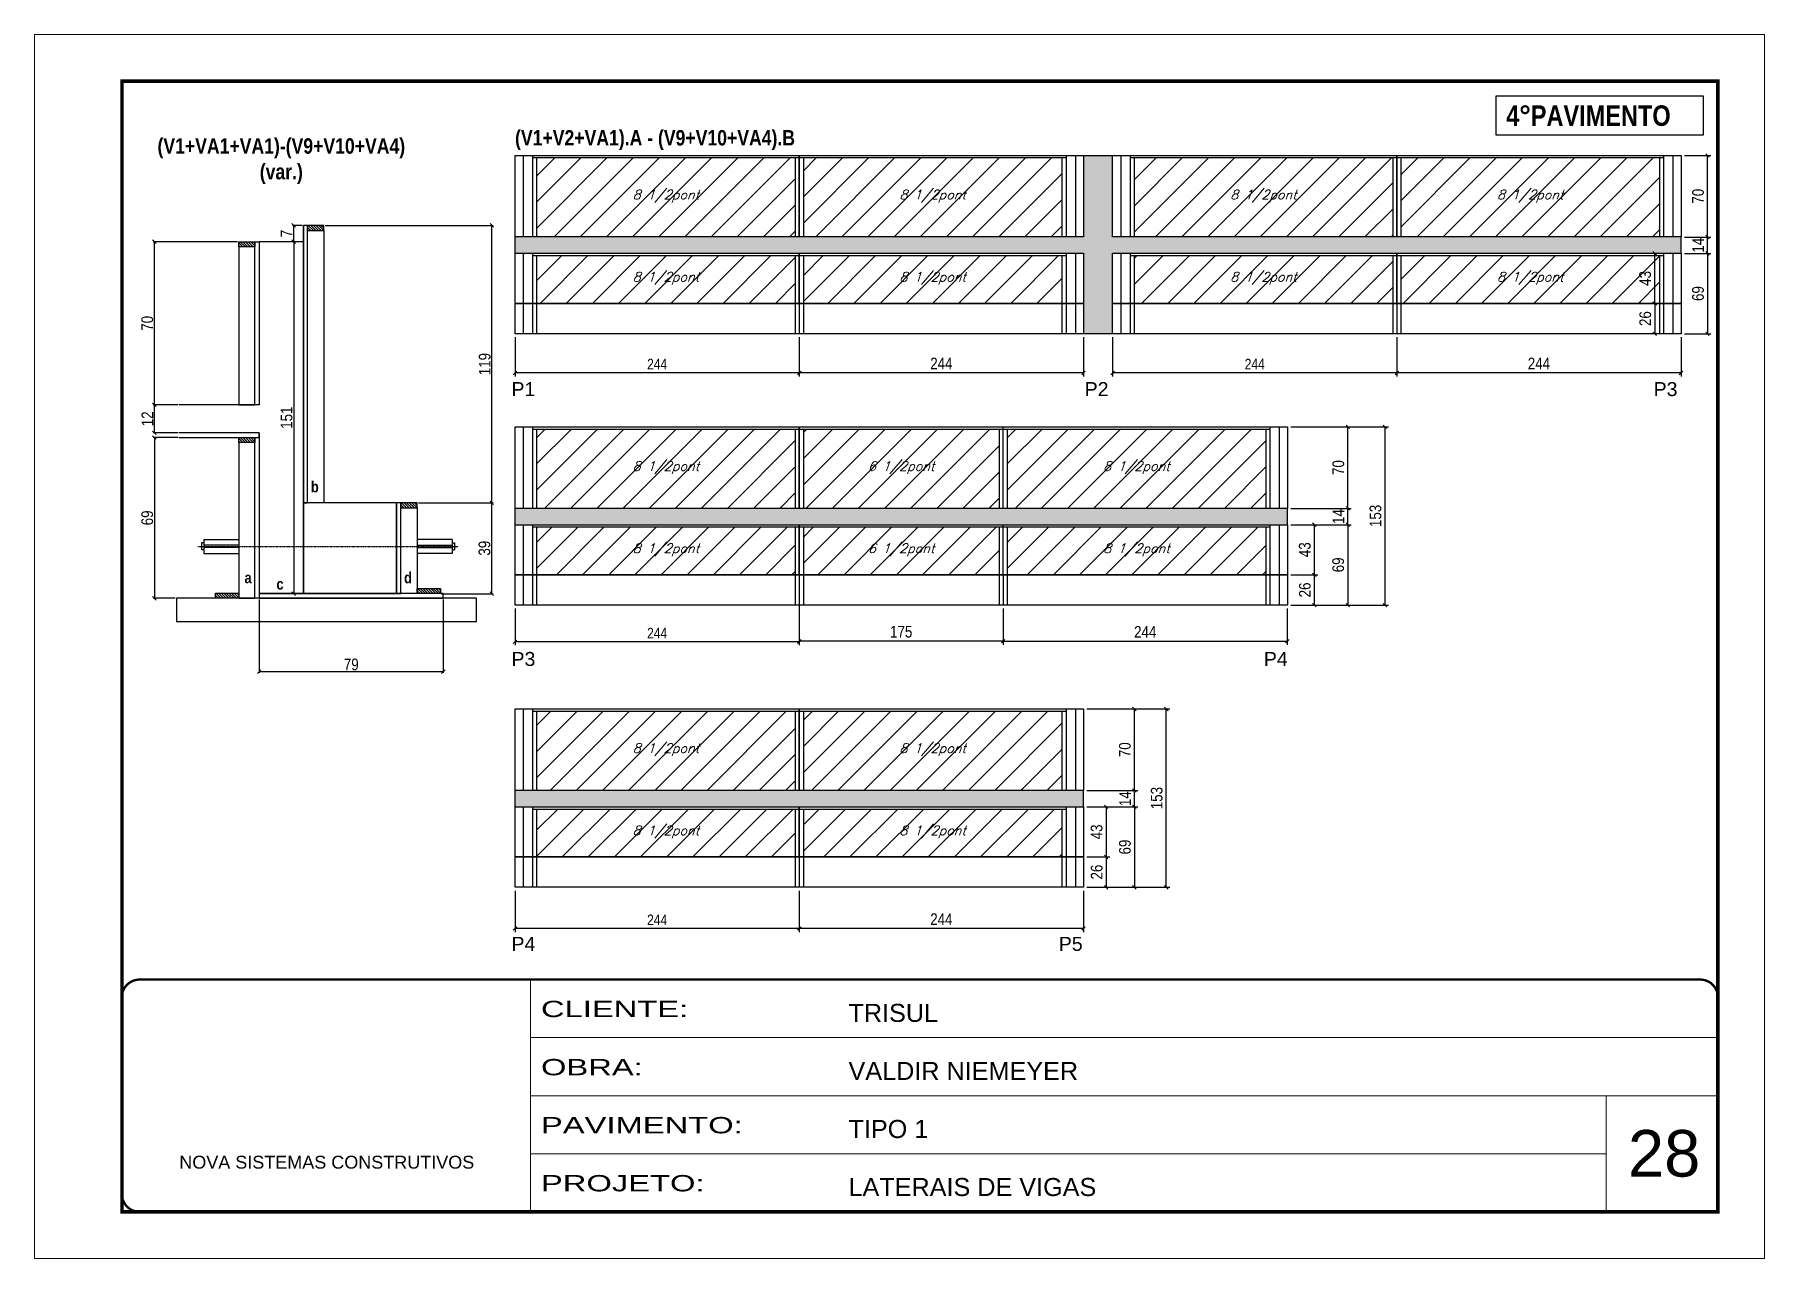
# Model space of a CAD drawing. Extents: x 3330 to 22105, y 1197 to 30204.
# Drawn here: x 17615 to 19100, y 21872 to 22922 of the extents above; entities that cross this region are included whole.
import ezdxf

# ---------------------------------------------------------------- set-up
doc = ezdxf.new("R2010")
doc.units = 0
for name, pattern in [('CONTINUO', [0]), ('DASHED', [0.75, 0.5, -0.25]), ('HIDDEN', [0.375, 0.25, -0.125])]:
    doc.linetypes.add(name, pattern=pattern)
for name, color, linetype in [('5', 5, 'Continuous'), ('barrote', 251, 'Continuous'), ('COTA', 241, 'Continuous'), ('detalhes', 4, 'Continuous'), ('NOMENCLATURA', 7, 'Continuous'), ('Painéis', 200, 'Continuous'), ('SARR_2.2x10', 60, 'Continuous'), ('SARR_2.2x7', 40, 'Continuous'), ('SARR_3.5x7', 81, 'Continuous'), ('TENSOR', 3, 'Continuous'), ('texto', 7, 'Continuous')]:
    doc.layers.add(name, color=color, linetype=linetype)
for name, color, linetype, lineweight in [('CARIMBO', 255, 'Continuous', 9), ('CONCRETO', 251, 'Continuous', 25), ('Folhas', 255, 'Continuous', 9), ('Hachura', 251, 'Continuous', 9), ('SARRAFO DE PRESSAO', 251, 'DASHED', 9)]:
    doc.layers.add(name, color=color, linetype=linetype, lineweight=lineweight)
doc.styles.add('ARIAL', font='arial.ttf')
doc.styles.add('COTA TECNICA', font='techl___.ttf', dxfattribs={"height": 10})
doc.styles.add('COTA TECNICA 2X', font='techl___.ttf', dxfattribs={"height": 10})
doc.styles.add('COTA TECNICA-50', font='techl___.ttf', dxfattribs={"height": 9})
doc.styles.add('Romans', font='romans.shx')
doc.styles.get("Standard").update_dxf_attribs({"font": 'arial.ttf'})
doc.styles.add('TECNICA', font='techb___.ttf', dxfattribs={"height": 10})
doc.styles.add('Tecnologia', font='')
doc.styles.get('Tecnologia').set_extended_font_data('Forgotten Futurist')
doc.dimstyles.new('COTA PAINEL-50', dxfattribs={"dimtxt": 9, "dimasz": 3, "dimexe": 3, "dimexo": 3, "dimgap": 3, "dimtad": 1, "dimdec": 1, "dimzin": 12, "dimdsep": 46, "dimtxsty": 'COTA TECNICA-50', "dimblk1": 'OBLIQUE', "dimblk2": 'OBLIQUE', "dimsah": 1, "dimcen": 0.9, "dimclrd": 4, "dimclre": 4, "dimclrt": 240, "dimadec": 1, "dimazin": 3, "dimtfac": 1, "dimtdec": 1, "dimtmove": 0, "dimatfit": 3, "dimfxl": 1, "dimtolj": 1, "dimtzin": 12, "dimarcsym": 0})
doc.dimstyles.new('PAINEL', dxfattribs={"dimtxt": 10, "dimasz": 3, "dimexe": 3, "dimexo": 3, "dimgap": 3, "dimtad": 1, "dimdec": 1, "dimzin": 12, "dimdsep": 46, "dimtxsty": 'COTA TECNICA', "dimblk1": 'OBLIQUE', "dimblk2": 'OBLIQUE', "dimsah": 1, "dimcen": 0.9, "dimclrd": 4, "dimclre": 4, "dimclrt": 240, "dimadec": 1, "dimazin": 3, "dimtfac": 1, "dimtdec": 1, "dimtmove": 0, "dimatfit": 3, "dimfxl": 1, "dimtolj": 1, "dimtzin": 12, "dimarcsym": 0})
doc.dimstyles.new('SECAO', dxfattribs={"dimscale": 0.333333, "dimtxt": 5, "dimasz": 9, "dimexe": 3, "dimexo": 3, "dimgap": 3, "dimtad": 1, "dimdec": 1, "dimlfac": 0.5, "dimzin": 12, "dimdsep": 46, "dimtxsty": 'COTA TECNICA 2X', "dimblk1": 'OBLIQUE', "dimblk2": 'OBLIQUE', "dimsah": 1, "dimcen": 0.9, "dimclrd": 4, "dimclre": 4, "dimclrt": 240, "dimadec": 1, "dimazin": 3, "dimtfac": 1, "dimtdec": 1, "dimtmove": 0, "dimatfit": 3, "dimfxl": 1, "dimtolj": 1, "dimtzin": 12, "dimarcsym": 0})
pattern_1 = [(45, (-116174.941, -6575.657), (-11.2253202, 11.2253202), [])]
pattern_2 = [(50, (-113004.9415, -7732.659), (5.46554007, -0.47817257), [0.5715, -6.2865]), (355, (-113004.9415, -7732.659), (-1.05730264, 5.73170536), [0.4572, -5.02921753]), (100.4514447, (-113004.486, -7732.699), (4.40823741, 5.25353256), [0.48570026, -5.34270734]), (46.1842, (-113004.9415, -7731.135), (8.13237123, -1.26126984), [0.85725, -9.42975]), (96.6355576, (-113004.264, -7731.24), (7.122124, 7.42278374), [0.7285507, -8.01406824]), (351.184151, (-113004.9415, -7731.135), (7.122124, 7.42278374), [0.685799, -7.54379196]), (21, (-113004.1795, -7731.516), (4.54843174, -3.06795595), [0.5715, -6.2865]), (326, (-113004.1795, -7731.516), (1.85406085, 5.52563898), [0.4572, -5.0292]), (71.451445, (-113003.8004, -7731.7717), (6.40249258, 2.45768307), [0.48570026, -5.34269813]), (37.5, (-113004.9415, -7732.659), (0.092658098, 2.536651166), [0, -4.96824, 0, -5.1054, 0, -5.04825]), (7.5, (-113004.9415, -7732.659), (2.004589875, 3.005417245), [0, -2.91084, 0, -4.85394, 0, -1.92405]), (327.5, (-113006.6407, -7732.659), (4.067717855, -0.17186232), [0, -1.905, 0, -5.9436, 0, -7.8867]), (317.5, (-113007.4027, -7732.659), (4.44387544, 0.76279473), [0, -2.4765, 0, -3.94716, 0, -5.6007])]

msp = doc.modelspace()

# ---------------------------------------------------------------- texts
at = {"layer": '5', "linetype": 'Continuous'}
for s, p in [('P1', (18023.94, 22611.51)), ('P2', (18516.01, 22611.51)), ('P3', (19004.44, 22611.51)), ('P3', (18023.94, 22379.97)), ('P4', (18669.8, 22379.97)), ('P4', (18023.94, 22135.54)), ('P5', (18493.78, 22135.54))]:
    msp.add_text(s, height=12, rotation=359.99996, dxfattribs=at).set_placement(p)
at = {"layer": 'CARIMBO', "style": 'ARIAL'}
msp.add_text('28', height=40, dxfattribs=at).set_placement((18982.42, 21941.82))
at = {"layer": 'detalhes', "style": 'TECNICA'}
for s, p in [('b', (17851.75, 22528.92)), ('a', (17794.79, 22450.92)), ('d', (17931.75, 22450.92)), ('c', (17822.19, 22445.5))]:
    msp.add_text(s, height=9.6, dxfattribs=at).set_placement(p)
at = {"layer": 'NOMENCLATURA', "style": 'TECNICA'}
for s, height, p in [('4°PAVIMENTO ', 17.6379, (18877.91, 22843.36)), ('(V1+V2+VA1).A - (V9+V10+VA4).B', 13.2, (18027.04, 22826.55))]:
    msp.add_text(s, height=height, dxfattribs=at).set_placement(p)
at = {"layer": 'NOMENCLATURA', "insert": (17826.36, 22832.7), "char_height": 13.2, "attachment_point": 2, "style": 'TECNICA'}
msp.add_mtext_dynamic_manual_height_columns('(V1+VA1+VA1)-(V9+V10+VA4)\\P(var.)', width=300.2766, gutter_width=1, heights=[50.63], dxfattribs=at)
at = {"layer": 'texto', "color": 2, "char_height": 8, "attachment_point": 5, "style": 'Romans'}
for s, insert in [('{\\Q19;\\C256;8 1/2pont}', (18156.54, 22783.03)), ('{\\Q19;\\C256;8 1/2pont}', (18385.54, 22783.03)), ('{\\Q19;\\C256;8 1/2pont}', (18669.54, 22783.03)), ('{\\Q19;\\C256;8 1/2pont}', (18898.54, 22783.03)), ('{\\Q19;\\C256;8 1/2pont}', (18156.54, 22712.53)), ('{\\Q19;\\C256;8 1/2pont}', (18385.54, 22712.53)), ('{\\Q19;\\C256;8 1/2pont}', (18669.54, 22712.53)), ('{\\Q19;\\C256;8 1/2pont}', (18898.54, 22712.53)), ('{\\Q19;\\C256;8 1/2pont}', (18156.54, 22550.15)), ('{\\Q19;\\C256;6 1/2pont}', (18358.54, 22550.15)), ('{\\Q19;\\C256;8 1/2pont}', (18560.54, 22550.15)), ('{\\Q19;\\C256;8 1/2pont}', (18156.54, 22479.65)), ('{\\Q19;\\C256;6 1/2pont}', (18358.54, 22479.65)), ('{\\Q19;\\C256;8 1/2pont}', (18560.54, 22479.65)), ('{\\Q19;\\C256;8 1/2pont}', (18156.54, 22308.08)), ('{\\Q19;\\C256;8 1/2pont}', (18385.54, 22308.08)), ('{\\Q19;\\C256;8 1/2pont}', (18156.54, 22237.58)), ('{\\Q19;\\C256;8 1/2pont}', (18385.54, 22237.58))]:
    msp.add_mtext(s, dxfattribs=dict(at, insert=insert))

# ---------------------------------------------------------------- blocks, each defined once
blk = doc.blocks.new('9999999999')
at = {"color": 30, "linetype": 'CONTINUO'}
for p, q in [((98564.6, 34230.2), (98564.6, 34429.4)), ((98564.6, 34379.6), (99584, 34379.6)), ((98564.6, 34329.8), (99488, 34329.8)), ((99584, 34329.8), (99488, 34329.8)), ((99488, 34329.8), (99488, 34230.2)), ((98564.6, 34280), (99488, 34280))]:
    blk.add_line(p, q, dxfattribs=at)
at = {"color": 30, "linetype": 'CONTINUO', "const_width": 2}
blk.add_lwpolyline([(99584, 34230.2), (99584, 34414.4, 0.414214), (99569, 34429.4), (98229, 34429.4, 0.414214), (98214, 34414.4), (98214, 34245.2, 0.414214), (98229, 34230.2), (99584, 34230.2)], format="xyb", dxfattribs=at)
at = {"layer": 'Folhas'}
blk.add_lwpolyline([(98139, 34190.2), (99624, 34190.2), (99624, 35240.2), (98139, 35240.2)], close=True, dxfattribs=at)
at = {"layer": 'Folhas', "color": 30, "const_width": 3}
blk.add_lwpolyline([(98214, 34230.2), (99584, 34230.2), (99584, 35200.2), (98214, 35200.2)], close=True, dxfattribs=at)
at = {"color": 7, "linetype": 'Continuous', "ltscale": 5, "style": 'ARIAL'}
for s, height, p in [('TRISUL', 15.48, (98837.7, 34393.1)), ('VALDIR NIEMEYER', 15.483, (98837.7, 34343.3)), ('TIPO 1', 15.48, (98837.7, 34293.5)), ('NOVA SISTEMAS CONSTRUTIVOS', 11.059, (98263.2, 34267.2)), ('LATERAIS DE VIGAS', 15.483, (98837.7, 34243.7))]:
    blk.add_text(s, height=height, dxfattribs=at).set_placement(p)
at = {"layer": 'Folhas', "color": 7, "style": 'Tecnologia', "width": 1.5}
for s, p in [('CLIENTE:', (98573.7, 34397.2)), ('OBRA:', (98573.7, 34347.3)), ('PAVIMENTO:', (98573.7, 34297.5)), ('PROJETO:', (98573.7, 34247.7))]:
    blk.add_text(s, height=14, dxfattribs=at).set_placement(p)
blk = doc.blocks.new('_Oblique')
at = {"color": 0, "linetype": 'ByBlock', "lineweight": -2}
blk.add_line((-0.5, -0.5), (0.5, 0.5), dxfattribs=at)
blk = doc.blocks.new('*D2567')
at = {"layer": 'COTA', "color": 4, "lineweight": -2, "transparency": 16777216}
for p, q in [((17944, 22520), (18008.1, 22520)), ((18007.1, 22442), (18007.1, 22520)), ((17964, 22442), (18008.1, 22442))]:
    blk.add_line(p, q, dxfattribs=at)
at = {"layer": 'Defpoints', "color": 0, "transparency": 16777216}
for p in [(17943, 22520), (18007.1, 22520), (17963, 22442)]:
    blk.add_point(p, dxfattribs=at)
at = {"layer": 'COTA', "color": 4, "lineweight": -2, "transparency": 16777216, "xscale": 3, "yscale": 3, "zscale": 3}
for p, rotation in [((18007.1, 22520), 90), ((18007.1, 22442), 270)]:
    blk.add_blockref('_Oblique', p, dxfattribs=dict(at, rotation=rotation))
at = {"layer": 'COTA', "color": 240, "transparency": 16777216, "insert": (18000.8, 22481), "char_height": 10, "attachment_point": 5, "rotation": 90, "style": 'COTA TECNICA 2X'}
blk.add_mtext('\\A1;39', dxfattribs=at)
blk = doc.blocks.new('*D2568')
at = {"layer": 'COTA', "color": 4, "lineweight": -2, "transparency": 16777216}
for p, q in [((17864, 22758), (18008.1, 22758)), ((18007.1, 22520), (18007.1, 22758)), ((17944, 22520), (18008.1, 22520))]:
    blk.add_line(p, q, dxfattribs=at)
at = {"layer": 'Defpoints', "color": 0, "transparency": 16777216}
for p in [(17863, 22758), (18007.1, 22758), (17943, 22520)]:
    blk.add_point(p, dxfattribs=at)
at = {"layer": 'COTA', "color": 4, "lineweight": -2, "transparency": 16777216, "xscale": 3, "yscale": 3, "zscale": 3}
for p, rotation in [((18007.1, 22758), 90), ((18007.1, 22520), 270)]:
    blk.add_blockref('_Oblique', p, dxfattribs=dict(at, rotation=rotation))
at = {"layer": 'COTA', "color": 240, "transparency": 16777216, "insert": (18001, 22639), "char_height": 10, "attachment_point": 5, "rotation": 90, "style": 'COTA TECNICA 2X'}
blk.add_mtext('\\A1;119', dxfattribs=at)
blk = doc.blocks.new('*D2569')
at = {"layer": 'COTA', "color": 4, "lineweight": -2, "transparency": 16777216}
for p, q in [((17737.7, 22576), (17716.4, 22576)), ((17717.4, 22576), (17717.4, 22438)), ((17735.3, 22438), (17716.4, 22438))]:
    blk.add_line(p, q, dxfattribs=at)
at = {"layer": 'Defpoints', "color": 0, "transparency": 16777216}
for p in [(17738.7, 22576), (17717.4, 22438), (17736.3, 22438, 0)]:
    blk.add_point(p, dxfattribs=at)
at = {"layer": 'COTA', "color": 4, "lineweight": -2, "transparency": 16777216, "xscale": 3, "yscale": 3, "zscale": 3}
for p, rotation in [((17717.4, 22576), 90), ((17717.4, 22438), 270)]:
    blk.add_blockref('_Oblique', p, dxfattribs=dict(at, rotation=rotation))
at = {"layer": 'COTA', "color": 240, "transparency": 16777216, "insert": (17711.3, 22507), "char_height": 10, "attachment_point": 5, "rotation": 90, "style": 'COTA TECNICA 2X'}
blk.add_mtext('\\A1;69', dxfattribs=at)
blk = doc.blocks.new('*D2603')
at = {"layer": 'COTA', "color": 4, "lineweight": -2, "transparency": 16777216}
for p, q in [((17737.7, 22604), (17716.4, 22604)), ((17717.4, 22580), (17717.4, 22604)), ((17737.7, 22580), (17716.4, 22580))]:
    blk.add_line(p, q, dxfattribs=at)
at = {"layer": 'Defpoints', "color": 0, "transparency": 16777216}
for p in [(17717.4, 22604), (17738.7, 22604), (17738.7, 22580)]:
    blk.add_point(p, dxfattribs=at)
at = {"layer": 'COTA', "color": 4, "lineweight": -2, "transparency": 16777216, "xscale": 3, "yscale": 3, "zscale": 3}
for p, rotation in [((17717.4, 22604), 90), ((17717.4, 22580), 270)]:
    blk.add_blockref('_Oblique', p, dxfattribs=dict(at, rotation=rotation))
at = {"layer": 'COTA', "color": 240, "transparency": 16777216, "insert": (17711.4, 22592), "char_height": 10, "attachment_point": 5, "rotation": 90, "style": 'COTA TECNICA 2X'}
blk.add_mtext('\\A1;12', dxfattribs=at)
blk = doc.blocks.new('*D2604')
at = {"layer": 'COTA', "color": 4, "lineweight": -2, "transparency": 16777216}
for p, q in [((17788.8, 22744), (17716.4, 22744)), ((17717.4, 22604), (17717.4, 22744)), ((17737.7, 22604), (17716.4, 22604))]:
    blk.add_line(p, q, dxfattribs=at)
at = {"layer": 'Defpoints', "color": 0, "transparency": 16777216}
for p in [(17717.4, 22744), (17789.8, 22744), (17738.7, 22604)]:
    blk.add_point(p, dxfattribs=at)
at = {"layer": 'COTA', "color": 4, "lineweight": -2, "transparency": 16777216, "xscale": 3, "yscale": 3, "zscale": 3}
for p, rotation in [((17717.4, 22744), 90), ((17717.4, 22604), 270)]:
    blk.add_blockref('_Oblique', p, dxfattribs=dict(at, rotation=rotation))
at = {"layer": 'COTA', "color": 240, "transparency": 16777216, "insert": (17711.3, 22674), "char_height": 10, "attachment_point": 5, "rotation": 90, "style": 'COTA TECNICA 2X'}
blk.add_mtext('\\A1;70', dxfattribs=at)
blk = doc.blocks.new('*D2605')
at = {"layer": 'COTA', "color": 4, "lineweight": -2, "transparency": 16777216}
for p, q in [((17844.4, 22744), (17836, 22744)), ((17837, 22744), (17837, 22442)), ((17844.4, 22442), (17836, 22442))]:
    blk.add_line(p, q, dxfattribs=at)
at = {"layer": 'Defpoints', "color": 0, "transparency": 16777216}
for p in [(17845.4, 22744), (17837, 22442), (17845.4, 22442)]:
    blk.add_point(p, dxfattribs=at)
at = {"layer": 'COTA', "color": 4, "lineweight": -2, "transparency": 16777216, "xscale": 3, "yscale": 3, "zscale": 3}
for p, rotation in [((17837, 22744), 90), ((17837, 22442), 270)]:
    blk.add_blockref('_Oblique', p, dxfattribs=dict(at, rotation=rotation))
at = {"layer": 'COTA', "color": 240, "transparency": 16777216, "insert": (17830.9, 22593), "char_height": 10, "attachment_point": 5, "rotation": 90, "style": 'COTA TECNICA 2X'}
blk.add_mtext('\\A1;151', dxfattribs=at)
blk = doc.blocks.new('*D2606')
at = {"layer": 'COTA', "color": 4, "lineweight": -2, "transparency": 16777216}
for p, q in [((17807.4, 22437), (17807.4, 22374.1)), ((17965.4, 22437), (17965.4, 22374.1)), ((17807.4, 22375.1), (17965.4, 22375.1))]:
    blk.add_line(p, q, dxfattribs=at)
at = {"layer": 'Defpoints', "color": 0, "transparency": 16777216}
for p in [(17807.4, 22438), (17965.4, 22438), (17965.4, 22375.1)]:
    blk.add_point(p, dxfattribs=at)
at = {"layer": 'COTA', "color": 4, "lineweight": -2, "transparency": 16777216, "xscale": 3, "yscale": 3, "zscale": 3, "rotation": 180}
blk.add_blockref('_Oblique', (17807.4, 22375.1), dxfattribs=at)
at = {"layer": 'COTA', "color": 4, "lineweight": -2, "transparency": 16777216, "xscale": 3, "yscale": 3, "zscale": 3}
blk.add_blockref('_Oblique', (17965.4, 22375.1), dxfattribs=at)
at = {"layer": 'COTA', "color": 240, "transparency": 16777216, "insert": (17886.4, 22381.2), "char_height": 10, "attachment_point": 5, "style": 'COTA TECNICA 2X'}
blk.add_mtext('\\A1;79', dxfattribs=at)
blk = doc.blocks.new('*D2607')
at = {"layer": 'COTA', "color": 4, "lineweight": -2, "transparency": 16777216}
for p, q in [((17844.4, 22758), (17836, 22758)), ((17837, 22744), (17837, 22758)), ((17844.4, 22744), (17836, 22744))]:
    blk.add_line(p, q, dxfattribs=at)
at = {"layer": 'Defpoints', "color": 0, "transparency": 16777216}
for p in [(17837, 22758), (17845.4, 22758), (17845.4, 22744)]:
    blk.add_point(p, dxfattribs=at)
at = {"layer": 'COTA', "color": 4, "lineweight": -2, "transparency": 16777216, "xscale": 3, "yscale": 3, "zscale": 3}
for p, rotation in [((17837, 22758), 90), ((17837, 22744), 270)]:
    blk.add_blockref('_Oblique', p, dxfattribs=dict(at, rotation=rotation))
at = {"layer": 'COTA', "color": 240, "transparency": 16777216, "insert": (17830.9, 22751), "char_height": 10, "attachment_point": 5, "rotation": 90, "style": 'COTA TECNICA 2X'}
blk.add_mtext('\\A1;7', dxfattribs=at)
blk = doc.blocks.new('*D2608')
at = {"layer": 'COTA', "color": 4, "linetype": 'ByBlock', "lineweight": -2, "transparency": 16777216}
for p, q in [((18027, 22662), (18027, 22628.4)), ((18271, 22662), (18271, 22628.4)), ((18271, 22631.4), (18027, 22631.4))]:
    blk.add_line(p, q, dxfattribs=at)
at = {"layer": 'Defpoints', "color": 0, "linetype": 'ByBlock', "transparency": 16777216}
for p in [(18027, 22665), (18271, 22665), (18027, 22631.4)]:
    blk.add_point(p, dxfattribs=at)
at = {"layer": 'COTA', "color": 4, "linetype": 'ByBlock', "lineweight": -2, "transparency": 16777216, "xscale": 3, "yscale": 3, "zscale": 3, "rotation": 180}
blk.add_blockref('_Oblique', (18027, 22631.4), dxfattribs=at)
at = {"layer": 'COTA', "color": 4, "linetype": 'ByBlock', "lineweight": -2, "transparency": 16777216, "xscale": 3, "yscale": 3, "zscale": 3}
blk.add_blockref('_Oblique', (18271, 22631.4), dxfattribs=at)
at = {"layer": 'COTA', "color": 240, "linetype": 'ByBlock', "transparency": 16777216, "insert": (18149, 22639), "char_height": 9, "attachment_point": 5, "style": 'COTA TECNICA-50'}
blk.add_mtext('\\A1;244', dxfattribs=at)
blk = doc.blocks.new('*D2609')
at = {"layer": 'COTA', "color": 4, "linetype": 'ByBlock', "lineweight": -2, "transparency": 16777216}
for p, q in [((18271, 22662), (18271, 22628.4)), ((18515, 22662), (18515, 22628.4)), ((18515, 22631.4), (18271, 22631.4))]:
    blk.add_line(p, q, dxfattribs=at)
at = {"layer": 'Defpoints', "color": 0, "linetype": 'ByBlock', "transparency": 16777216}
for p in [(18271, 22665), (18515, 22665), (18271, 22631.4)]:
    blk.add_point(p, dxfattribs=at)
at = {"layer": 'COTA', "color": 4, "linetype": 'ByBlock', "lineweight": -2, "transparency": 16777216, "xscale": 3, "yscale": 3, "zscale": 3, "rotation": 180}
blk.add_blockref('_Oblique', (18271, 22631.4), dxfattribs=at)
at = {"layer": 'COTA', "color": 4, "linetype": 'ByBlock', "lineweight": -2, "transparency": 16777216, "xscale": 3, "yscale": 3, "zscale": 3}
blk.add_blockref('_Oblique', (18515, 22631.4), dxfattribs=at)
at = {"layer": 'COTA', "color": 240, "linetype": 'ByBlock', "transparency": 16777216, "insert": (18393, 22639.5), "char_height": 10, "attachment_point": 5, "style": 'COTA TECNICA'}
blk.add_mtext('\\A1;244', dxfattribs=at)
blk = doc.blocks.new('*D2610')
at = {"layer": 'COTA', "color": 4, "linetype": 'ByBlock', "lineweight": -2, "transparency": 16777216}
for p, q in [((18540, 22662), (18540, 22628.4)), ((18784, 22662), (18784, 22628.4)), ((18784, 22631.4), (18540, 22631.4))]:
    blk.add_line(p, q, dxfattribs=at)
at = {"layer": 'Defpoints', "color": 0, "linetype": 'ByBlock', "transparency": 16777216}
for p in [(18540, 22665), (18784, 22665), (18540, 22631.4)]:
    blk.add_point(p, dxfattribs=at)
at = {"layer": 'COTA', "color": 4, "linetype": 'ByBlock', "lineweight": -2, "transparency": 16777216, "xscale": 3, "yscale": 3, "zscale": 3, "rotation": 180}
blk.add_blockref('_Oblique', (18540, 22631.4), dxfattribs=at)
at = {"layer": 'COTA', "color": 4, "linetype": 'ByBlock', "lineweight": -2, "transparency": 16777216, "xscale": 3, "yscale": 3, "zscale": 3}
blk.add_blockref('_Oblique', (18784, 22631.4), dxfattribs=at)
at = {"layer": 'COTA', "color": 240, "linetype": 'ByBlock', "transparency": 16777216, "insert": (18662, 22639), "char_height": 9, "attachment_point": 5, "style": 'COTA TECNICA-50'}
blk.add_mtext('\\A1;244', dxfattribs=at)
blk = doc.blocks.new('*D2611')
at = {"layer": 'COTA', "color": 4, "linetype": 'ByBlock', "lineweight": -2, "transparency": 16777216}
for p, q in [((18784, 22662), (18784, 22628.4)), ((19028, 22662), (19028, 22628.4)), ((19028, 22631.4), (18784, 22631.4))]:
    blk.add_line(p, q, dxfattribs=at)
at = {"layer": 'Defpoints', "color": 0, "linetype": 'ByBlock', "transparency": 16777216}
for p in [(18784, 22665), (19028, 22665), (18784, 22631.4)]:
    blk.add_point(p, dxfattribs=at)
at = {"layer": 'COTA', "color": 4, "linetype": 'ByBlock', "lineweight": -2, "transparency": 16777216, "xscale": 3, "yscale": 3, "zscale": 3, "rotation": 180}
blk.add_blockref('_Oblique', (18784, 22631.4), dxfattribs=at)
at = {"layer": 'COTA', "color": 4, "linetype": 'ByBlock', "lineweight": -2, "transparency": 16777216, "xscale": 3, "yscale": 3, "zscale": 3}
blk.add_blockref('_Oblique', (19028, 22631.4), dxfattribs=at)
at = {"layer": 'COTA', "color": 240, "linetype": 'ByBlock', "transparency": 16777216, "insert": (18906, 22639.5), "char_height": 10, "attachment_point": 5, "style": 'COTA TECNICA'}
blk.add_mtext('\\A1;244', dxfattribs=at)
blk = doc.blocks.new('*D2612')
at = {"layer": 'COTA', "color": 4, "linetype": 'ByBlock', "lineweight": -2, "transparency": 16777216}
for p, q in [((19031, 22734), (19053.7, 22734)), ((19050.7, 22734), (19050.7, 22665)), ((19031, 22665), (19053.7, 22665))]:
    blk.add_line(p, q, dxfattribs=at)
at = {"layer": 'Defpoints', "color": 0, "linetype": 'ByBlock', "transparency": 16777216}
for p in [(19028, 22734), (19028, 22665), (19050.7, 22665)]:
    blk.add_point(p, dxfattribs=at)
at = {"layer": 'COTA', "color": 4, "linetype": 'ByBlock', "lineweight": -2, "transparency": 16777216, "xscale": 3, "yscale": 3, "zscale": 3}
for p, rotation in [((19050.7, 22734), 90), ((19050.7, 22665), 270)]:
    blk.add_blockref('_Oblique', p, dxfattribs=dict(at, rotation=rotation))
at = {"layer": 'COTA', "color": 240, "linetype": 'ByBlock', "transparency": 16777216, "insert": (19042.6, 22699.5), "char_height": 10, "attachment_point": 5, "rotation": 90, "style": 'COTA TECNICA'}
blk.add_mtext('\\A1;69', dxfattribs=at)
blk = doc.blocks.new('*D2613')
at = {"layer": 'COTA', "color": 4, "linetype": 'ByBlock', "lineweight": -2, "transparency": 16777216}
for p, q in [((19031, 22818), (19053.7, 22818)), ((19050.7, 22748), (19050.7, 22818)), ((19031, 22748), (19053.7, 22748))]:
    blk.add_line(p, q, dxfattribs=at)
at = {"layer": 'Defpoints', "color": 0, "linetype": 'ByBlock', "transparency": 16777216}
for p in [(19028, 22818), (19050.7, 22818), (19028, 22748)]:
    blk.add_point(p, dxfattribs=at)
at = {"layer": 'COTA', "color": 4, "linetype": 'ByBlock', "lineweight": -2, "transparency": 16777216, "xscale": 3, "yscale": 3, "zscale": 3}
for p, rotation in [((19050.7, 22818), 90), ((19050.7, 22748), 270)]:
    blk.add_blockref('_Oblique', p, dxfattribs=dict(at, rotation=rotation))
at = {"layer": 'COTA', "color": 240, "linetype": 'ByBlock', "transparency": 16777216, "insert": (19042.6, 22783), "char_height": 10, "attachment_point": 5, "rotation": 90, "style": 'COTA TECNICA'}
blk.add_mtext('\\A1;70', dxfattribs=at)
blk = doc.blocks.new('*D2614')
at = {"layer": 'COTA', "color": 4, "linetype": 'ByBlock', "lineweight": -2, "transparency": 16777216}
for p, q in [((19031, 22748), (19053.7, 22748)), ((19050.7, 22734), (19050.7, 22748)), ((19031, 22734), (19053.7, 22734))]:
    blk.add_line(p, q, dxfattribs=at)
at = {"layer": 'Defpoints', "color": 0, "linetype": 'ByBlock', "transparency": 16777216}
for p in [(19028, 22748), (19050.7, 22748), (19028, 22734)]:
    blk.add_point(p, dxfattribs=at)
at = {"layer": 'COTA', "color": 4, "linetype": 'ByBlock', "lineweight": -2, "transparency": 16777216, "xscale": 3, "yscale": 3, "zscale": 3}
for p, rotation in [((19050.7, 22748), 90), ((19050.7, 22734), 270)]:
    blk.add_blockref('_Oblique', p, dxfattribs=dict(at, rotation=rotation))
at = {"layer": 'COTA', "color": 240, "linetype": 'ByBlock', "transparency": 16777216, "insert": (19042.6, 22741), "char_height": 10, "attachment_point": 5, "rotation": 90, "style": 'COTA TECNICA'}
blk.add_mtext('\\A1;14', dxfattribs=at)
blk = doc.blocks.new('*D2615')
at = {"layer": 'COTA', "color": 4, "linetype": 'ByBlock', "lineweight": -2, "transparency": 16777216}
for p, q in [((18271, 22455.2), (18271, 22397.7)), ((18027, 22429.2), (18027, 22397.7)), ((18271, 22400.7), (18027, 22400.7))]:
    blk.add_line(p, q, dxfattribs=at)
at = {"layer": 'Defpoints', "color": 0, "linetype": 'ByBlock', "transparency": 16777216}
for p in [(18271, 22458.2), (18027, 22432.2), (18027, 22400.7)]:
    blk.add_point(p, dxfattribs=at)
at = {"layer": 'COTA', "color": 4, "linetype": 'ByBlock', "lineweight": -2, "transparency": 16777216, "xscale": 3, "yscale": 3, "zscale": 3, "rotation": 180}
blk.add_blockref('_Oblique', (18027, 22400.7), dxfattribs=at)
at = {"layer": 'COTA', "color": 4, "linetype": 'ByBlock', "lineweight": -2, "transparency": 16777216, "xscale": 3, "yscale": 3, "zscale": 3}
blk.add_blockref('_Oblique', (18271, 22400.7), dxfattribs=at)
at = {"layer": 'COTA', "color": 240, "linetype": 'ByBlock', "transparency": 16777216, "insert": (18149, 22408.2), "char_height": 9, "attachment_point": 5, "style": 'COTA TECNICA-50'}
blk.add_mtext('\\A1;244', dxfattribs=at)
blk = doc.blocks.new('*D2616')
at = {"layer": 'COTA', "color": 4, "linetype": 'ByBlock', "lineweight": -2, "transparency": 16777216}
for p, q in [((18271, 22455.2), (18271, 22398.2)), ((18446, 22429.2), (18446, 22398.2)), ((18446, 22401.2), (18271, 22401.2))]:
    blk.add_line(p, q, dxfattribs=at)
at = {"layer": 'Defpoints', "color": 0, "linetype": 'ByBlock', "transparency": 16777216}
for p in [(18271, 22458.2), (18446, 22432.2), (18271, 22401.2)]:
    blk.add_point(p, dxfattribs=at)
at = {"layer": 'COTA', "color": 4, "linetype": 'ByBlock', "lineweight": -2, "transparency": 16777216, "xscale": 3, "yscale": 3, "zscale": 3, "rotation": 180}
blk.add_blockref('_Oblique', (18271, 22401.2), dxfattribs=at)
at = {"layer": 'COTA', "color": 4, "linetype": 'ByBlock', "lineweight": -2, "transparency": 16777216, "xscale": 3, "yscale": 3, "zscale": 3}
blk.add_blockref('_Oblique', (18446, 22401.2), dxfattribs=at)
at = {"layer": 'COTA', "color": 240, "linetype": 'ByBlock', "transparency": 16777216, "insert": (18358.5, 22409.3), "char_height": 10, "attachment_point": 5, "style": 'COTA TECNICA'}
blk.add_mtext('\\A1;175', dxfattribs=at)
blk = doc.blocks.new('*D2570')
at = {"layer": 'COTA', "color": 4, "linetype": 'ByBlock', "lineweight": -2, "transparency": 16777216}
for p, q in [((18446, 22429.2), (18446, 22398.2)), ((18690, 22429.2), (18690, 22398.2)), ((18446, 22401.2), (18690, 22401.2))]:
    blk.add_line(p, q, dxfattribs=at)
at = {"layer": 'Defpoints', "color": 0, "linetype": 'ByBlock', "transparency": 16777216}
for p in [(18446, 22432.2), (18690, 22432.2), (18690, 22401.2)]:
    blk.add_point(p, dxfattribs=at)
at = {"layer": 'COTA', "color": 4, "linetype": 'ByBlock', "lineweight": -2, "transparency": 16777216, "xscale": 3, "yscale": 3, "zscale": 3, "rotation": 180}
blk.add_blockref('_Oblique', (18446, 22401.2), dxfattribs=at)
at = {"layer": 'COTA', "color": 4, "linetype": 'ByBlock', "lineweight": -2, "transparency": 16777216, "xscale": 3, "yscale": 3, "zscale": 3}
blk.add_blockref('_Oblique', (18690, 22401.2), dxfattribs=at)
at = {"layer": 'COTA', "color": 240, "linetype": 'ByBlock', "transparency": 16777216, "insert": (18568, 22409.2), "char_height": 10, "attachment_point": 5, "style": 'COTA TECNICA'}
blk.add_mtext('\\A1;244', dxfattribs=at)
blk = doc.blocks.new('*D2571')
at = {"layer": 'COTA', "color": 4, "linetype": 'ByBlock', "lineweight": -2, "transparency": 16777216}
for p, q in [((18693, 22501.2), (18744.9, 22501.2)), ((18741.9, 22501.2), (18741.9, 22432.2)), ((18693, 22432.2), (18744.9, 22432.2))]:
    blk.add_line(p, q, dxfattribs=at)
at = {"layer": 'Defpoints', "color": 0, "linetype": 'ByBlock', "transparency": 16777216}
for p in [(18690, 22501.2), (18690, 22432.2), (18741.9, 22432.2)]:
    blk.add_point(p, dxfattribs=at)
at = {"layer": 'COTA', "color": 4, "linetype": 'ByBlock', "lineweight": -2, "transparency": 16777216, "xscale": 3, "yscale": 3, "zscale": 3}
for p, rotation in [((18741.9, 22501.2), 90), ((18741.9, 22432.2), 270)]:
    blk.add_blockref('_Oblique', p, dxfattribs=dict(at, rotation=rotation))
at = {"layer": 'COTA', "color": 240, "linetype": 'ByBlock', "transparency": 16777216, "insert": (18733.7, 22466.7), "char_height": 10, "attachment_point": 5, "rotation": 90, "style": 'COTA TECNICA'}
blk.add_mtext('\\A1;69', dxfattribs=at)
blk = doc.blocks.new('*D2572')
at = {"layer": 'COTA', "color": 4, "linetype": 'ByBlock', "lineweight": -2, "transparency": 16777216}
for p, q in [((18693, 22585.2), (18744.9, 22585.2)), ((18741.9, 22515.2), (18741.9, 22585.2)), ((18693, 22515.2), (18744.9, 22515.2))]:
    blk.add_line(p, q, dxfattribs=at)
at = {"layer": 'Defpoints', "color": 0, "linetype": 'ByBlock', "transparency": 16777216}
for p in [(18690, 22585.2), (18741.9, 22585.2), (18690, 22515.2)]:
    blk.add_point(p, dxfattribs=at)
at = {"layer": 'COTA', "color": 4, "linetype": 'ByBlock', "lineweight": -2, "transparency": 16777216, "xscale": 3, "yscale": 3, "zscale": 3}
for p, rotation in [((18741.9, 22585.2), 90), ((18741.9, 22515.2), 270)]:
    blk.add_blockref('_Oblique', p, dxfattribs=dict(at, rotation=rotation))
at = {"layer": 'COTA', "color": 240, "linetype": 'ByBlock', "transparency": 16777216, "insert": (18733.8, 22550.2), "char_height": 10, "attachment_point": 5, "rotation": 90, "style": 'COTA TECNICA'}
blk.add_mtext('\\A1;70', dxfattribs=at)
blk = doc.blocks.new('*D2573')
at = {"layer": 'COTA', "color": 4, "linetype": 'ByBlock', "lineweight": -2, "transparency": 16777216}
for p, q in [((18693, 22515.2), (18744.9, 22515.2)), ((18741.9, 22501.2), (18741.9, 22515.2)), ((18693, 22501.2), (18744.9, 22501.2))]:
    blk.add_line(p, q, dxfattribs=at)
at = {"layer": 'Defpoints', "color": 0, "linetype": 'ByBlock', "transparency": 16777216}
for p in [(18690, 22515.2), (18741.9, 22515.2), (18690, 22501.2)]:
    blk.add_point(p, dxfattribs=at)
at = {"layer": 'COTA', "color": 4, "linetype": 'ByBlock', "lineweight": -2, "transparency": 16777216, "xscale": 3, "yscale": 3, "zscale": 3}
for p, rotation in [((18741.9, 22515.2), 90), ((18741.9, 22501.2), 270)]:
    blk.add_blockref('_Oblique', p, dxfattribs=dict(at, rotation=rotation))
at = {"layer": 'COTA', "color": 240, "linetype": 'ByBlock', "transparency": 16777216, "insert": (18733.8, 22508.2), "char_height": 10, "attachment_point": 5, "rotation": 90, "style": 'COTA TECNICA'}
blk.add_mtext('\\A1;14', dxfattribs=at)
blk = doc.blocks.new('*D2574')
at = {"layer": 'COTA', "color": 4, "linetype": 'ByBlock', "lineweight": -2, "transparency": 16777216}
for p, q in [((18693, 22585.2), (18776.9, 22585.2)), ((18773.9, 22432.2), (18773.9, 22585.2)), ((18693, 22432.2), (18776.9, 22432.2))]:
    blk.add_line(p, q, dxfattribs=at)
at = {"layer": 'Defpoints', "color": 0, "linetype": 'ByBlock', "transparency": 16777216}
for p in [(18690, 22585.2), (18773.9, 22585.2), (18690, 22432.2)]:
    blk.add_point(p, dxfattribs=at)
at = {"layer": 'COTA', "color": 4, "linetype": 'ByBlock', "lineweight": -2, "transparency": 16777216, "xscale": 3, "yscale": 3, "zscale": 3}
for p, rotation in [((18773.9, 22585.2), 90), ((18773.9, 22432.2), 270)]:
    blk.add_blockref('_Oblique', p, dxfattribs=dict(at, rotation=rotation))
at = {"layer": 'COTA', "color": 240, "linetype": 'ByBlock', "transparency": 16777216, "insert": (18765.7, 22508.7), "char_height": 10, "attachment_point": 5, "rotation": 90, "style": 'COTA TECNICA'}
blk.add_mtext('\\A1;153', dxfattribs=at)
blk = doc.blocks.new('*D2575')
at = {"layer": 'COTA', "color": 4, "linetype": 'ByBlock', "lineweight": -2, "transparency": 16777216}
for p, q in [((19006.5, 22691), (19002.4, 22691)), ((19005.4, 22691), (19005.4, 22665)), ((19006.5, 22665), (19002.4, 22665))]:
    blk.add_line(p, q, dxfattribs=at)
at = {"layer": 'Defpoints', "color": 0, "linetype": 'ByBlock', "transparency": 16777216}
for p in [(19009.5, 22691), (19005.4, 22665), (19009.5, 22665)]:
    blk.add_point(p, dxfattribs=at)
at = {"layer": 'COTA', "color": 4, "linetype": 'ByBlock', "lineweight": -2, "transparency": 16777216, "xscale": 3, "yscale": 3, "zscale": 3}
for p, rotation in [((19005.4, 22691), 90), ((19005.4, 22665), 270)]:
    blk.add_blockref('_Oblique', p, dxfattribs=dict(at, rotation=rotation))
at = {"layer": 'COTA', "color": 240, "linetype": 'ByBlock', "transparency": 16777216, "insert": (18997.3, 22678), "char_height": 10, "attachment_point": 5, "rotation": 90, "style": 'COTA TECNICA'}
blk.add_mtext('\\A1;26', dxfattribs=at)
blk = doc.blocks.new('*D2576')
at = {"layer": 'COTA', "color": 4, "linetype": 'ByBlock', "lineweight": -2, "transparency": 16777216}
for p, q in [((18027, 22187.1), (18027, 22151.7)), ((18271, 22187.1), (18271, 22151.7)), ((18271, 22154.7), (18027, 22154.7))]:
    blk.add_line(p, q, dxfattribs=at)
at = {"layer": 'Defpoints', "color": 0, "linetype": 'ByBlock', "transparency": 16777216}
for p in [(18027, 22190.1), (18271, 22190.1), (18027, 22154.7)]:
    blk.add_point(p, dxfattribs=at)
at = {"layer": 'COTA', "color": 4, "linetype": 'ByBlock', "lineweight": -2, "transparency": 16777216, "xscale": 3, "yscale": 3, "zscale": 3, "rotation": 180}
blk.add_blockref('_Oblique', (18027, 22154.7), dxfattribs=at)
at = {"layer": 'COTA', "color": 4, "linetype": 'ByBlock', "lineweight": -2, "transparency": 16777216, "xscale": 3, "yscale": 3, "zscale": 3}
blk.add_blockref('_Oblique', (18271, 22154.7), dxfattribs=at)
at = {"layer": 'COTA', "color": 240, "linetype": 'ByBlock', "transparency": 16777216, "insert": (18149, 22162.2), "char_height": 9, "attachment_point": 5, "style": 'COTA TECNICA-50'}
blk.add_mtext('\\A1;244', dxfattribs=at)
blk = doc.blocks.new('*D2577')
at = {"layer": 'COTA', "color": 4, "linetype": 'ByBlock', "lineweight": -2, "transparency": 16777216}
for p, q in [((18271, 22187.1), (18271, 22151.7)), ((18515, 22187.1), (18515, 22151.7)), ((18515, 22154.7), (18271, 22154.7))]:
    blk.add_line(p, q, dxfattribs=at)
at = {"layer": 'Defpoints', "color": 0, "linetype": 'ByBlock', "transparency": 16777216}
for p in [(18271, 22190.1), (18515, 22190.1), (18271, 22154.7)]:
    blk.add_point(p, dxfattribs=at)
at = {"layer": 'COTA', "color": 4, "linetype": 'ByBlock', "lineweight": -2, "transparency": 16777216, "xscale": 3, "yscale": 3, "zscale": 3, "rotation": 180}
blk.add_blockref('_Oblique', (18271, 22154.7), dxfattribs=at)
at = {"layer": 'COTA', "color": 4, "linetype": 'ByBlock', "lineweight": -2, "transparency": 16777216, "xscale": 3, "yscale": 3, "zscale": 3}
blk.add_blockref('_Oblique', (18515, 22154.7), dxfattribs=at)
at = {"layer": 'COTA', "color": 240, "linetype": 'ByBlock', "transparency": 16777216, "insert": (18393, 22162.7), "char_height": 10, "attachment_point": 5, "style": 'COTA TECNICA'}
blk.add_mtext('\\A1;244', dxfattribs=at)
blk = doc.blocks.new('*D2578')
at = {"layer": 'COTA', "color": 4, "linetype": 'ByBlock', "lineweight": -2, "transparency": 16777216}
for p, q in [((18518, 22259.1), (18561.7, 22259.1)), ((18558.7, 22259.1), (18558.7, 22190.1)), ((18518, 22190.1), (18561.7, 22190.1))]:
    blk.add_line(p, q, dxfattribs=at)
at = {"layer": 'Defpoints', "color": 0, "linetype": 'ByBlock', "transparency": 16777216}
for p in [(18515, 22259.1), (18515, 22190.1), (18558.7, 22190.1)]:
    blk.add_point(p, dxfattribs=at)
at = {"layer": 'COTA', "color": 4, "linetype": 'ByBlock', "lineweight": -2, "transparency": 16777216, "xscale": 3, "yscale": 3, "zscale": 3}
for p, rotation in [((18558.7, 22259.1), 90), ((18558.7, 22190.1), 270)]:
    blk.add_blockref('_Oblique', p, dxfattribs=dict(at, rotation=rotation))
at = {"layer": 'COTA', "color": 240, "linetype": 'ByBlock', "transparency": 16777216, "insert": (18550.6, 22224.6), "char_height": 10, "attachment_point": 5, "rotation": 90, "style": 'COTA TECNICA'}
blk.add_mtext('\\A1;69', dxfattribs=at)
blk = doc.blocks.new('*D2579')
at = {"layer": 'COTA', "color": 4, "linetype": 'ByBlock', "lineweight": -2, "transparency": 16777216}
for p, q in [((18518, 22343.1), (18561.7, 22343.1)), ((18558.7, 22273.1), (18558.7, 22343.1)), ((18518, 22273.1), (18561.7, 22273.1))]:
    blk.add_line(p, q, dxfattribs=at)
at = {"layer": 'Defpoints', "color": 0, "linetype": 'ByBlock', "transparency": 16777216}
for p in [(18515, 22343.1), (18558.7, 22343.1), (18515, 22273.1)]:
    blk.add_point(p, dxfattribs=at)
at = {"layer": 'COTA', "color": 4, "linetype": 'ByBlock', "lineweight": -2, "transparency": 16777216, "xscale": 3, "yscale": 3, "zscale": 3}
for p, rotation in [((18558.7, 22343.1), 90), ((18558.7, 22273.1), 270)]:
    blk.add_blockref('_Oblique', p, dxfattribs=dict(at, rotation=rotation))
at = {"layer": 'COTA', "color": 240, "linetype": 'ByBlock', "transparency": 16777216, "insert": (18550.6, 22308.1), "char_height": 10, "attachment_point": 5, "rotation": 90, "style": 'COTA TECNICA'}
blk.add_mtext('\\A1;70', dxfattribs=at)
blk = doc.blocks.new('*D2580')
at = {"layer": 'COTA', "color": 4, "linetype": 'ByBlock', "lineweight": -2, "transparency": 16777216}
for p, q in [((18518, 22273.1), (18561.7, 22273.1)), ((18558.7, 22259.1), (18558.7, 22273.1)), ((18518, 22259.1), (18561.7, 22259.1))]:
    blk.add_line(p, q, dxfattribs=at)
at = {"layer": 'Defpoints', "color": 0, "linetype": 'ByBlock', "transparency": 16777216}
for p in [(18515, 22273.1), (18558.7, 22273.1), (18515, 22259.1)]:
    blk.add_point(p, dxfattribs=at)
at = {"layer": 'COTA', "color": 4, "linetype": 'ByBlock', "lineweight": -2, "transparency": 16777216, "xscale": 3, "yscale": 3, "zscale": 3}
for p, rotation in [((18558.7, 22273.1), 90), ((18558.7, 22259.1), 270)]:
    blk.add_blockref('_Oblique', p, dxfattribs=dict(at, rotation=rotation))
at = {"layer": 'COTA', "color": 240, "linetype": 'ByBlock', "transparency": 16777216, "insert": (18550.7, 22266.1), "char_height": 10, "attachment_point": 5, "rotation": 90, "style": 'COTA TECNICA'}
blk.add_mtext('\\A1;14', dxfattribs=at)
blk = doc.blocks.new('*D2581')
at = {"layer": 'COTA', "color": 4, "linetype": 'ByBlock', "lineweight": -2, "transparency": 16777216}
for p, q in [((18518, 22343.1), (18589.1, 22343.1)), ((18586.1, 22190.1), (18586.1, 22343.1)), ((18518, 22190.1), (18589.1, 22190.1))]:
    blk.add_line(p, q, dxfattribs=at)
at = {"layer": 'Defpoints', "color": 0, "linetype": 'ByBlock', "transparency": 16777216}
for p in [(18515, 22343.1), (18586.1, 22343.1), (18515, 22190.1)]:
    blk.add_point(p, dxfattribs=at)
at = {"layer": 'COTA', "color": 4, "linetype": 'ByBlock', "lineweight": -2, "transparency": 16777216, "xscale": 3, "yscale": 3, "zscale": 3}
for p, rotation in [((18586.1, 22343.1), 90), ((18586.1, 22190.1), 270)]:
    blk.add_blockref('_Oblique', p, dxfattribs=dict(at, rotation=rotation))
at = {"layer": 'COTA', "color": 240, "linetype": 'ByBlock', "transparency": 16777216, "insert": (18577.9, 22266.6), "char_height": 10, "attachment_point": 5, "rotation": 90, "style": 'COTA TECNICA'}
blk.add_mtext('\\A1;153', dxfattribs=at)
blk = doc.blocks.new('*D2582')
at = {"layer": 'COTA', "color": 4, "linetype": 'ByBlock', "lineweight": -2, "transparency": 16777216}
for p, q in [((19006.5, 22734), (19002.4, 22734)), ((19005.4, 22691), (19005.4, 22734)), ((19006.5, 22691), (19002.4, 22691))]:
    blk.add_line(p, q, dxfattribs=at)
at = {"layer": 'Defpoints', "color": 0, "linetype": 'ByBlock', "transparency": 16777216}
for p in [(19005.4, 22734), (19009.5, 22734), (19009.5, 22691)]:
    blk.add_point(p, dxfattribs=at)
at = {"layer": 'COTA', "color": 4, "linetype": 'ByBlock', "lineweight": -2, "transparency": 16777216, "xscale": 3, "yscale": 3, "zscale": 3}
for p, rotation in [((19005.4, 22734), 90), ((19005.4, 22691), 270)]:
    blk.add_blockref('_Oblique', p, dxfattribs=dict(at, rotation=rotation))
at = {"layer": 'COTA', "color": 240, "linetype": 'ByBlock', "transparency": 16777216, "insert": (18997.2, 22712.5), "char_height": 10, "attachment_point": 5, "rotation": 90, "style": 'COTA TECNICA'}
blk.add_mtext('\\A1;43', dxfattribs=at)
blk = doc.blocks.new('*D2583')
at = {"layer": 'COTA', "color": 4, "linetype": 'ByBlock', "lineweight": -2, "transparency": 16777216}
for p, q in [((18693, 22458.2), (18716.2, 22458.2)), ((18713.2, 22432.2), (18713.2, 22458.2)), ((18693, 22432.2), (18716.2, 22432.2))]:
    blk.add_line(p, q, dxfattribs=at)
at = {"layer": 'Defpoints', "color": 0, "linetype": 'ByBlock', "transparency": 16777216}
for p in [(18690, 22458.2), (18713.2, 22458.2), (18690, 22432.2)]:
    blk.add_point(p, dxfattribs=at)
at = {"layer": 'COTA', "color": 4, "linetype": 'ByBlock', "lineweight": -2, "transparency": 16777216, "xscale": 3, "yscale": 3, "zscale": 3}
for p, rotation in [((18713.2, 22458.2), 90), ((18713.2, 22432.2), 270)]:
    blk.add_blockref('_Oblique', p, dxfattribs=dict(at, rotation=rotation))
at = {"layer": 'COTA', "color": 240, "linetype": 'ByBlock', "transparency": 16777216, "insert": (18705.1, 22445.2), "char_height": 10, "attachment_point": 5, "rotation": 90, "style": 'COTA TECNICA'}
blk.add_mtext('\\A1;26', dxfattribs=at)
blk = doc.blocks.new('*D2584')
at = {"layer": 'COTA', "color": 4, "linetype": 'ByBlock', "lineweight": -2, "transparency": 16777216}
for p, q in [((18693, 22501.2), (18716.2, 22501.2)), ((18713.2, 22458.2), (18713.2, 22501.2)), ((18693, 22458.2), (18716.2, 22458.2))]:
    blk.add_line(p, q, dxfattribs=at)
at = {"layer": 'Defpoints', "color": 0, "linetype": 'ByBlock', "transparency": 16777216}
for p in [(18690, 22501.2), (18713.2, 22501.2), (18690, 22458.2)]:
    blk.add_point(p, dxfattribs=at)
at = {"layer": 'COTA', "color": 4, "linetype": 'ByBlock', "lineweight": -2, "transparency": 16777216, "xscale": 3, "yscale": 3, "zscale": 3}
for p, rotation in [((18713.2, 22501.2), 90), ((18713.2, 22458.2), 270)]:
    blk.add_blockref('_Oblique', p, dxfattribs=dict(at, rotation=rotation))
at = {"layer": 'COTA', "color": 240, "linetype": 'ByBlock', "transparency": 16777216, "insert": (18705, 22479.7), "char_height": 10, "attachment_point": 5, "rotation": 90, "style": 'COTA TECNICA'}
blk.add_mtext('\\A1;43', dxfattribs=at)
blk = doc.blocks.new('*D2585')
at = {"layer": 'COTA', "color": 4, "linetype": 'ByBlock', "lineweight": -2, "transparency": 16777216}
for p, q in [((18518, 22259.1), (18537.5, 22259.1)), ((18534.5, 22259.1), (18534.5, 22216.1)), ((18518, 22216.1), (18537.5, 22216.1))]:
    blk.add_line(p, q, dxfattribs=at)
at = {"layer": 'Defpoints', "color": 0, "linetype": 'ByBlock', "transparency": 16777216}
for p in [(18515, 22259.1), (18515, 22216.1), (18534.5, 22216.1)]:
    blk.add_point(p, dxfattribs=at)
at = {"layer": 'COTA', "color": 4, "linetype": 'ByBlock', "lineweight": -2, "transparency": 16777216, "xscale": 3, "yscale": 3, "zscale": 3}
for p, rotation in [((18534.5, 22259.1), 90), ((18534.5, 22216.1), 270)]:
    blk.add_blockref('_Oblique', p, dxfattribs=dict(at, rotation=rotation))
at = {"layer": 'COTA', "color": 240, "linetype": 'ByBlock', "transparency": 16777216, "insert": (18526.3, 22237.6), "char_height": 10, "attachment_point": 5, "rotation": 90, "style": 'COTA TECNICA'}
blk.add_mtext('\\A1;43', dxfattribs=at)
blk = doc.blocks.new('*D2586')
at = {"layer": 'COTA', "color": 4, "linetype": 'ByBlock', "lineweight": -2, "transparency": 16777216}
for p, q in [((18518, 22216.1), (18537.5, 22216.1)), ((18534.5, 22216.1), (18534.5, 22190.1)), ((18518, 22190.1), (18537.5, 22190.1))]:
    blk.add_line(p, q, dxfattribs=at)
at = {"layer": 'Defpoints', "color": 0, "linetype": 'ByBlock', "transparency": 16777216}
for p in [(18515, 22216.1), (18515, 22190.1), (18534.5, 22190.1)]:
    blk.add_point(p, dxfattribs=at)
at = {"layer": 'COTA', "color": 4, "linetype": 'ByBlock', "lineweight": -2, "transparency": 16777216, "xscale": 3, "yscale": 3, "zscale": 3}
for p, rotation in [((18534.5, 22216.1), 90), ((18534.5, 22190.1), 270)]:
    blk.add_blockref('_Oblique', p, dxfattribs=dict(at, rotation=rotation))
at = {"layer": 'COTA', "color": 240, "linetype": 'ByBlock', "transparency": 16777216, "insert": (18526.4, 22203.1), "char_height": 10, "attachment_point": 5, "rotation": 90, "style": 'COTA TECNICA'}
blk.add_mtext('\\A1;26', dxfattribs=at)

# ---------------------------------------------------------------- dimensions: what is measured, and where the dimension line sits
at = {"layer": 'COTA', "linetype": 'ByBlock'}
for base, p1, p2, picture, middle in [((19050.69, 22818.03), (19028.04, 22748.03), (19028.04, 22818.03), '*D2613', (19042.59, 22783.03)), ((19005.43, 22734.03), (19009.54, 22691.03), (19009.54, 22734.03), '*D2582', (18997.21, 22712.53)), ((19050.69, 22665.03), (19028.04, 22734.03), (19028.04, 22665.03), '*D2612', (19042.56, 22699.53)), ((19005.43, 22665.03), (19009.54, 22691.03), (19009.54, 22665.03), '*D2575', (18997.33, 22678.03)), ((18741.87, 22585.15), (18690.04, 22515.15), (18690.04, 22585.15), '*D2572', (18733.77, 22550.15)), ((18773.88, 22585.15), (18690.04, 22432.15), (18690.04, 22585.15), '*D2574', (18765.66, 22508.65)), ((18741.87, 22432.15), (18690.04, 22501.15), (18690.04, 22432.15), '*D2571', (18733.74, 22466.65)), ((18713.24, 22458.15), (18690.04, 22432.15), (18690.04, 22458.15), '*D2583', (18705.14, 22445.15)), ((18558.73, 22343.08), (18515.04, 22273.08), (18515.04, 22343.08), '*D2579', (18550.63, 22308.08)), ((18586.14, 22343.08), (18515.04, 22190.08), (18515.04, 22343.08), '*D2581', (18577.92, 22266.58)), ((18558.73, 22190.08), (18515.04, 22259.08), (18515.04, 22190.08), '*D2578', (18550.6, 22224.58)), ((18534.52, 22216.08), (18515.04, 22259.08), (18515.04, 22216.08), '*D2585', (18526.3, 22237.58))]:
    dim = msp.add_linear_dim(base=base, p1=p1, p2=p2, angle=90, dimstyle='PAINEL', dxfattribs=at)
    dim.commit()
    dim.dimension.update_dxf_attribs({"geometry": picture, "text_midpoint": middle})
at = {"layer": 'COTA'}
for base, p1, p2, picture, middle in [((17837.01, 22758.02), (17845.36, 22744.02), (17845.36, 22758.02), '*D2607', (17830.93, 22751.02)), ((18007.06, 22758.02), (17942.96, 22520.02), (17862.96, 22758.02), '*D2568', (18000.97, 22639.02)), ((17717.45, 22744.02), (17738.67, 22604.02), (17789.76, 22744.02), '*D2604', (17711.34, 22674.02)), ((17837.01, 22442.02), (17845.36, 22744.02), (17845.36, 22442.02), '*D2605', (17830.9, 22593.02)), ((17717.45, 22604.02), (17738.67, 22580.02), (17738.67, 22604.02), '*D2603', (17711.39, 22592.02)), ((17717.45, 22438.02), (17738.67, 22576.02), (17736.31, 22438.02), '*D2569', (17711.31, 22507.02)), ((18007.06, 22520.02), (17962.96, 22442.02), (17942.96, 22520.02), '*D2567', (18000.81, 22481.02))]:
    dim = msp.add_linear_dim(base=base, p1=p1, p2=p2, angle=90, dimstyle='SECAO', dxfattribs=at)
    dim.commit()
    dim.dimension.update_dxf_attribs({"geometry": picture, "text_midpoint": middle})
at = {"layer": 'COTA', "linetype": 'ByBlock'}
for base, p1, p2, picture, middle in [((19050.69, 22748.03), (19028.04, 22734.03), (19028.04, 22748.03), '*D2614', (19050.69, 22741.03)), ((18741.87, 22515.15), (18690.04, 22501.15), (18690.04, 22515.15), '*D2573', (18741.87, 22508.15)), ((18558.73, 22273.08), (18515.04, 22259.08), (18515.04, 22273.08), '*D2580', (18558.73, 22266.08))]:
    dim = msp.add_linear_dim(base=base, p1=p1, p2=p2, angle=90, dimstyle='PAINEL', dxfattribs=at)
    dim.commit()
    dim.dimension.update_dxf_attribs({"geometry": picture, "text_midpoint": middle, "dimtype": 160})
for base, p1, p2, angle, dimstyle, override, picture, middle in [((18027.04, 22631.41), (18271.04, 22665.03), (18027.04, 22665.03), 180, 'COTA PAINEL-50', {"dimarcsym": 1}, '*D2608', (18149.04, 22638.97)), ((18540.04, 22631.41), (18784.04, 22665.03), (18540.04, 22665.03), 180, 'COTA PAINEL-50', {"dimarcsym": 1}, '*D2610', (18662.04, 22638.97)), ((18713.24, 22501.15), (18690.04, 22458.15), (18690.04, 22501.15), 90, 'PAINEL', {"dimtmove": 1}, '*D2584', (18705.02, 22479.65)), ((18534.52, 22190.08), (18515.04, 22216.08), (18515.04, 22190.08), 90, 'PAINEL', {"dimtmove": 1}, '*D2586', (18526.41, 22203.08)), ((18027.04, 22154.65), (18271.04, 22190.08), (18027.04, 22190.08), 180, 'COTA PAINEL-50', {"dimarcsym": 1}, '*D2576', (18149.04, 22162.22))]:
    dim = msp.add_linear_dim(base=base, p1=p1, p2=p2, angle=angle, dimstyle=dimstyle, override=override, dxfattribs=at)
    dim.commit()
    dim.dimension.update_dxf_attribs({"geometry": picture, "text_midpoint": middle})
for base, p1, p2, picture, middle in [((18271.04, 22631.41), (18515.04, 22665.03), (18271.04, 22665.03), '*D2609', (18393.04, 22639.48)), ((18784.04, 22631.41), (19028.04, 22665.03), (18784.04, 22665.03), '*D2611', (18906.04, 22639.48)), ((18271.04, 22154.65), (18515.04, 22190.08), (18271.04, 22190.08), '*D2577', (18393.04, 22162.72))]:
    dim = msp.add_linear_dim(base=base, p1=p1, p2=p2, dimstyle='PAINEL', dxfattribs=at)
    dim.commit()
    dim.dimension.update_dxf_attribs({"geometry": picture, "text_midpoint": middle})
dim = msp.add_linear_dim(base=(18027.04, 22400.67), p1=(18271.04, 22458.15), p2=(18027.04, 22432.15), angle=180, dimstyle='COTA PAINEL-50', override={"dimarcsym": 1}, dxfattribs=at)
dim.commit()
dim.dimension.update_dxf_attribs({"geometry": '*D2615', "text_midpoint": (18149.04, 22400.67), "dimtype": 160})
for base, p2, picture, middle in [((18271.04, 22401.21), (18271.04, 22458.15), '*D2616', (18358.54, 22401.21)), ((18690.04, 22401.18), (18690.04, 22432.15), '*D2570', (18568.04, 22401.18))]:
    dim = msp.add_linear_dim(base=base, p1=(18446.04, 22432.15), p2=p2, dimstyle='PAINEL', dxfattribs=at)
    dim.commit()
    dim.dimension.update_dxf_attribs({"geometry": picture, "text_midpoint": middle, "dimtype": 160})
at = {"layer": 'COTA'}
dim = msp.add_linear_dim(base=(17965.36, 22375.08), p1=(17807.36, 22438.02), p2=(17965.36, 22438.02), dimstyle='SECAO', dxfattribs=at)
dim.commit()
dim.dimension.update_dxf_attribs({"geometry": '*D2606', "text_midpoint": (17886.36, 22381.19)})

# ---------------------------------------------------------------- hatches: boundary and pattern name
at = {"layer": 'COTA', "linetype": 'ByBlock'}
h = msp.add_hatch(dxfattribs=at)
h.set_pattern_fill('AR-CONC', color=256, scale=0.03)
h.set_pattern_definition([(50, (-116174.9415, -6575.6573), (5.46554007, -0.47817257), [0.5715, -6.2865]), (355, (-116174.9415, -6575.657), (-1.05730264, 5.73170536), [0.4572, -5.02921753]), (100.4514447, (-116174.486, -6575.697), (4.40823741, 5.25353256), [0.48570026, -5.34270734]), (46.1842, (-116174.9415, -6574.133), (8.13237123, -1.26126984), [0.85725, -9.42975]), (96.6355576, (-116174.264, -6574.238), (7.122124, 7.42278374), [0.7285507, -8.01406824]), (351.184151, (-116174.9415, -6574.133), (7.122124, 7.42278374), [0.685799, -7.54379196]), (21, (-116174.1795, -6574.5143), (4.54843174, -3.06795595), [0.5715, -6.2865]), (326, (-116174.1795, -6574.514), (1.85406085, 5.52563898), [0.4572, -5.0292]), (71.451445, (-116173.8004, -6574.77), (6.40249258, 2.45768307), [0.48570026, -5.34269813]), (37.5, (-116174.9415, -6575.6573), (0.092658098, 2.536651166), [0, -4.96824, 0, -5.1054, 0, -5.04825]), (7.5, (-116174.9415, -6575.6573), (2.004589875, 3.005417245), [0, -2.91084, 0, -4.85394, 0, -1.92405]), (327.5, (-116176.6407, -6575.6573), (4.067717855, -0.17186232), [0, -1.905, 0, -5.9436, 0, -7.8867]), (317.5, (-116177.4027, -6575.6573), (4.44387544, 0.76279473), [0, -2.4765, 0, -3.94716, 0, -5.6007])])
h.paths.add_polyline_path([(18540.04, 22818.03), (18515.04, 22818.03), (18515.04, 22748.03), (18271.04, 22748.03), (18027.04, 22748.03), (18027.04, 22734.03), (18271.04, 22734.03), (18515.04, 22734.03), (18515.04, 22691.03), (18515.04, 22665.03), (18540.04, 22665.03), (18540.04, 22691.03), (18540.04, 22734.03), (18784.04, 22734.03), (19028.04, 22734.03), (19028.04, 22748.03), (18784.04, 22748.03), (18540.04, 22748.03)])
h = msp.add_hatch(dxfattribs=at)
h.set_pattern_fill('AR-CONC', color=256, scale=0.03)
h.set_pattern_definition(pattern_2)
h.paths.add_polyline_path([(18690.04, 22501.15), (18690.04, 22515.15), (18271.04, 22515.15), (18027.04, 22515.15), (18027.04, 22501.15), (18271.04, 22501.15)])
h = msp.add_hatch(dxfattribs=at)
h.set_pattern_fill('AR-CONC', color=256, scale=0.03)
h.set_pattern_definition(pattern_2)
h.paths.add_polyline_path([(18271.04, 22273.08), (18027.04, 22273.08), (18027.04, 22259.08), (18271.04, 22259.08), (18515.04, 22259.08), (18515.04, 22273.08)])
at = {"layer": 'Hachura', "linetype": 'ByBlock'}
h = msp.add_hatch(dxfattribs=at)
h.set_pattern_fill('ANSI31', color=256, scale=5)
h.set_pattern_definition(pattern_1)
h.paths.add_polyline_path([(18267.54, 22815.83), (18045.54, 22815.83), (18045.54, 22748.03), (18267.54, 22748.03)])
h.paths.add_polyline_path([(18496.54, 22748.03), (18496.54, 22815.83), (18274.54, 22815.83), (18274.54, 22748.03)])
h.paths.add_polyline_path([(18045.54, 22731.83), (18045.54, 22691.03), (18267.54, 22691.03), (18267.54, 22731.83)])
h.paths.add_polyline_path([(18274.54, 22691.03), (18496.54, 22691.03), (18496.54, 22731.83), (18274.54, 22731.83)])
h.paths.add_polyline_path([(18780.54, 22748.03), (18780.54, 22815.83), (18558.54, 22815.83), (18558.54, 22748.03)])
h.paths.add_polyline_path([(18558.54, 22731.83), (18558.54, 22691.03), (18780.54, 22691.03), (18780.54, 22731.83)])
h.paths.add_polyline_path([(19009.54, 22691.03), (19009.54, 22731.83), (18787.54, 22731.83), (18787.54, 22691.03)])
h.paths.add_polyline_path([(19009.54, 22748.03), (19009.54, 22815.83), (18787.54, 22815.83), (18787.54, 22748.03)])
h = msp.add_hatch(dxfattribs=at)
h.set_pattern_fill('ANSI31', color=256, scale=5)
h.set_pattern_definition(pattern_1)
h.paths.add_polyline_path([(18267.54, 22582.95), (18045.54, 22582.95), (18045.54, 22515.15), (18267.54, 22515.15)])
h.paths.add_polyline_path([(18274.54, 22582.95), (18274.54, 22515.15), (18442.54, 22515.15), (18442.54, 22582.95)])
h.paths.add_polyline_path([(18449.54, 22582.95), (18449.54, 22515.15), (18671.54, 22515.15), (18671.54, 22582.95)])
h.paths.add_polyline_path([(18671.54, 22458.15), (18671.54, 22498.95), (18449.54, 22498.95), (18449.54, 22458.15)])
h.paths.add_polyline_path([(18442.54, 22458.15), (18442.54, 22498.95), (18274.54, 22498.95), (18274.54, 22458.15)])
h.paths.add_polyline_path([(18267.54, 22458.15), (18267.54, 22498.95), (18045.54, 22498.95), (18045.54, 22458.15)])
h = msp.add_hatch(dxfattribs=at)
h.set_pattern_fill('ANSI31', color=256, scale=5)
h.set_pattern_definition(pattern_1)
h.paths.add_polyline_path([(18045.54, 22340.88), (18045.54, 22273.08), (18267.54, 22273.08), (18267.54, 22340.88)])
h.paths.add_polyline_path([(18274.54, 22340.88), (18274.54, 22273.08), (18496.54, 22273.08), (18496.54, 22340.88)])
h.paths.add_polyline_path([(18045.54, 22256.88), (18045.54, 22216.08), (18267.54, 22216.08), (18267.54, 22256.88)])
h.paths.add_polyline_path([(18274.54, 22216.08), (18496.54, 22216.08), (18496.54, 22256.88), (18274.54, 22256.88)])
at = {"layer": 'SARR_2.2x10'}
h = msp.add_hatch(dxfattribs=at)
h.set_pattern_fill('ANSI31', color=256, scale=0.5, angle=90)
h.set_pattern_definition([(135, (50963.3032, -101074.1455), (-1.122532015, -1.122532015), [])])
h.paths.add_polyline_path([(17769.76, 22442.42), (17769.76, 22438.02), (17789.76, 22438.02), (17789.76, 22442.42)])
h = msp.add_hatch(dxfattribs=at)
h.set_pattern_fill('ANSI31', color=256, scale=0.5, angle=90)
h.set_pattern_definition([(135, (51136.5032, -101070.1455), (-1.122532015, -1.122532015), [])])
h.paths.add_polyline_path([(17942.96, 22446.42), (17942.96, 22442.02), (17962.96, 22442.02), (17962.96, 22446.42)])
at = {"layer": 'SARR_2.2x7'}
h = msp.add_hatch(dxfattribs=at)
h.set_pattern_fill('ANSI31', color=256, scale=0.5, angle=90)
h.set_pattern_definition([(135, (50957.3032, -100758.5455), (-1.122532015, -1.122532015), [])])
h.paths.add_polyline_path([(17848.96, 22758.02), (17848.96, 22753.62), (17862.96, 22753.62), (17862.96, 22758.02)])
h = msp.add_hatch(dxfattribs=at)
h.set_pattern_fill('ANSI31', color=256, scale=0.5, angle=90)
h.set_pattern_definition([(135, (50957.3032, -100772.5455), (-1.122532015, -1.122532015), [])])
h.paths.add_polyline_path([(17803.76, 22744.02), (17803.76, 22739.62), (17789.76, 22739.62), (17789.76, 22744.02)])
h = msp.add_hatch(dxfattribs=at)
h.set_pattern_fill('ANSI31', color=256, scale=0.5, angle=90)
h.set_pattern_definition([(135, (50957.3032, -100940.5455), (-1.122532015, -1.122532015), [])])
h.paths.add_polyline_path([(17803.76, 22576.02), (17803.76, 22571.62), (17789.76, 22571.62), (17789.76, 22576.02)])
h = msp.add_hatch(dxfattribs=at)
h.set_pattern_fill('ANSI31', color=256, scale=0.5, angle=90)
h.set_pattern_definition([(135, (51037.3032, -100996.5455), (-1.122532015, -1.122532015), [])])
h.paths.add_polyline_path([(17928.96, 22520.02), (17928.96, 22515.62), (17942.96, 22515.62), (17942.96, 22520.02)])

# ---------------------------------------------------------------- linework, layer by layer
at = {"ltscale": 3}
for p, q in [((17757.76, 22485.59), (17757.76, 22479.59)), ((17759.76, 22485.59), (17757.76, 22485.59)), ((17759.76, 22488.59), (17759.76, 22476.59)), ((17759.76, 22488.59), (17789.76, 22488.59)), ((17789.76, 22483.59), (17759.76, 22483.59)), ((17972.96, 22488.59), (17942.96, 22488.59)), ((17942.96, 22483.59), (17972.96, 22483.59)), ((17972.96, 22488.59), (17972.96, 22476.59)), ((17972.96, 22485.59), (17974.96, 22485.59)), ((17974.96, 22485.59), (17974.96, 22479.59)), ((17759.76, 22479.59), (17757.76, 22479.59)), ((17789.76, 22481.59), (17759.76, 22481.59)), ((17759.76, 22476.59), (17789.76, 22476.59)), ((17942.96, 22481.59), (17972.96, 22481.59)), ((17972.96, 22476.59), (17942.96, 22476.59)), ((17972.96, 22479.59), (17974.96, 22479.59))]:
    msp.add_line(p, q, dxfattribs=at)
at = {"layer": 'barrote', "elevation": 0}
msp.add_lwpolyline([(17736.31, 22418.02), (17993.92, 22418.02), (17993.92, 22438.02), (17736.31, 22438.02)], close=True, dxfattribs=at)
at = {"layer": 'CONCRETO', "linetype": 'Continuous'}
for p, q in [((17845.36, 22520.02), (17845.36, 22758.02)), ((17845.36, 22744.02), (17807.36, 22744.02)), ((17807.36, 22744.02), (17807.36, 22604.02)), ((17807.36, 22604.02), (17738.67, 22604.02)), ((17807.36, 22580.02), (17807.36, 22442.02)), ((17845.36, 22442.02), (17845.36, 22520.02)), ((17925.36, 22520.02), (17845.36, 22520.02)), ((17845.36, 22520.02), (17845.36, 22442.02)), ((17925.36, 22442.02), (17925.36, 22520.02)), ((17807.36, 22442.02), (17845.36, 22442.02)), ((17845.36, 22442.02), (17925.36, 22442.02))]:
    msp.add_line(p, q, dxfattribs=at)
at = {"layer": 'COTA', "linetype": 'ByBlock'}
for p, q in [((18515.04, 22818.03), (18540.04, 22818.03)), ((18027.04, 22734.03), (18027.04, 22748.03)), ((19028.04, 22734.03), (19028.04, 22748.03)), ((18271.04, 22691.03), (18271.04, 22665.03)), ((18784.04, 22691.03), (18784.04, 22665.03)), ((18045.54, 22665.03), (18042.04, 22665.03)), ((18274.54, 22665.03), (18267.54, 22665.03)), ((18500.04, 22665.03), (18496.54, 22665.03)), ((18540.04, 22665.03), (18515.04, 22665.03)), ((18558.54, 22665.03), (18555.04, 22665.03)), ((18787.54, 22665.03), (18780.54, 22665.03)), ((19013.04, 22665.03), (19009.54, 22665.03)), ((18027.04, 22501.15), (18027.04, 22515.15)), ((18690.04, 22501.15), (18690.04, 22515.15)), ((18271.04, 22458.15), (18271.04, 22432.15)), ((18446.04, 22458.15), (18446.04, 22432.15)), ((18045.54, 22432.15), (18042.04, 22432.15)), ((18274.54, 22432.15), (18267.54, 22432.15)), ((18449.54, 22432.15), (18442.54, 22432.15)), ((18675.04, 22432.15), (18671.54, 22432.15)), ((18027.04, 22259.08), (18027.04, 22273.08)), ((18515.04, 22259.08), (18515.04, 22273.08)), ((18271.04, 22216.08), (18271.04, 22190.08)), ((18045.54, 22190.08), (18042.04, 22190.08)), ((18274.54, 22190.08), (18267.54, 22190.08)), ((18500.04, 22190.08), (18496.54, 22190.08))]:
    msp.add_line(p, q, dxfattribs=at)
at = {"layer": 'NOMENCLATURA'}
msp.add_lwpolyline([(18869.33, 22869.17), (19046.86, 22869.17), (19046.86, 22835.35), (18869.33, 22835.35)], close=True, dxfattribs=at)
at = {"layer": 'Painéis', "linetype": 'Continuous'}
for p, q in [((18271.04, 22691.03), (18271.04, 22734.03)), ((18784.04, 22691.03), (18784.04, 22734.03)), ((18446.04, 22515.15), (18446.04, 22585.15)), ((18271.04, 22458.15), (18271.04, 22501.15)), ((18446.04, 22458.15), (18446.04, 22501.15)), ((18271.04, 22216.08), (18271.04, 22259.08))]:
    msp.add_line(p, q, dxfattribs=at)
for points in [[(18027.04, 22818.03), (18271.04, 22818.03), (18271.04, 22748.03), (18027.04, 22748.03)], [(18271.04, 22818.03), (18515.04, 22818.03), (18515.04, 22748.03), (18271.04, 22748.03)], [(18540.04, 22818.03), (18784.04, 22818.03), (18784.04, 22748.03), (18540.04, 22748.03)], [(18784.04, 22818.03), (19028.04, 22818.03), (19028.04, 22748.03), (18784.04, 22748.03)], [(18027.04, 22734.03), (18271.04, 22734.03), (18271.04, 22691.03), (18027.04, 22691.03)], [(18271.04, 22734.03), (18515.04, 22734.03), (18515.04, 22691.03), (18271.04, 22691.03)], [(18540.04, 22734.03), (18784.04, 22734.03), (18784.04, 22691.03), (18540.04, 22691.03)], [(18784.04, 22734.03), (19028.04, 22734.03), (19028.04, 22691.03), (18784.04, 22691.03)], [(18027.04, 22691.03), (18515.04, 22691.03), (18515.04, 22665.03), (18027.04, 22665.03)], [(18540.04, 22691.03), (19028.04, 22691.03), (19028.04, 22665.03), (18540.04, 22665.03)], [(18027.04, 22585.15), (18271.04, 22585.15), (18271.04, 22515.15), (18027.04, 22515.15)], [(18271.04, 22585.15), (18690.04, 22585.15), (18690.04, 22515.15), (18271.04, 22515.15)], [(18027.04, 22501.15), (18271.04, 22501.15), (18271.04, 22458.15), (18027.04, 22458.15)], [(18271.04, 22501.15), (18690.04, 22501.15), (18690.04, 22458.15), (18271.04, 22458.15)], [(18027.04, 22458.15), (18690.04, 22458.15), (18690.04, 22432.15), (18027.04, 22432.15)], [(17965.36, 22442.02), (17807.36, 22442.02), (17807.36, 22438.02), (17965.36, 22438.02)], [(18027.04, 22343.08), (18271.04, 22343.08), (18271.04, 22273.08), (18027.04, 22273.08)], [(18271.04, 22343.08), (18515.04, 22343.08), (18515.04, 22273.08), (18271.04, 22273.08)], [(18027.04, 22259.08), (18271.04, 22259.08), (18271.04, 22216.08), (18027.04, 22216.08)], [(18271.04, 22259.08), (18515.04, 22259.08), (18515.04, 22216.08), (18271.04, 22216.08)], [(18027.04, 22216.08), (18515.04, 22216.08), (18515.04, 22190.08), (18027.04, 22190.08)]]:
    msp.add_lwpolyline(points, close=True, dxfattribs=at)
at = {"layer": 'Painéis', "linetype": 'Continuous', "elevation": 0}
for points in [[(17848.96, 22520.02), (17848.96, 22758.02), (17845.36, 22758.02), (17845.36, 22520.02)], [(17803.76, 22604.02), (17803.76, 22744.02), (17807.36, 22744.02), (17807.36, 22604.02)], [(17803.76, 22438.02), (17803.76, 22576.02), (17807.36, 22576.02), (17807.36, 22438.02)], [(17928.96, 22442.02), (17928.96, 22520.02), (17925.36, 22520.02), (17925.36, 22442.02)]]:
    msp.add_lwpolyline(points, close=True, dxfattribs=at)
at = {"layer": 'Painéis', "linetype": 'Continuous'}
msp.add_lwpolyline([(17738.67, 22576.02), (17807.36, 22576.02), (17807.36, 22580.02), (17738.67, 22580.02)], dxfattribs=at)
at = {"layer": 'SARR_2.2x10', "elevation": 0}
for points in [[(17769.76, 22442.42), (17789.76, 22442.42), (17789.76, 22438.02), (17769.76, 22438.02)], [(17942.96, 22446.42), (17962.96, 22446.42), (17962.96, 22442.02), (17942.96, 22442.02)]]:
    msp.add_lwpolyline(points, close=True, dxfattribs=at)
at = {"layer": 'SARR_2.2x7', "linetype": 'Continuous'}
for p, q in [((18034.04, 22818.03), (18034.04, 22748.03)), ((18271.04, 22815.83), (18042.04, 22815.83)), ((18500.04, 22815.83), (18271.04, 22815.83)), ((18508.04, 22818.03), (18508.04, 22748.03)), ((18547.04, 22818.03), (18547.04, 22748.03)), ((18784.04, 22815.83), (18555.04, 22815.83)), ((19013.04, 22815.83), (18784.04, 22815.83)), ((19021.04, 22818.03), (19021.04, 22748.03)), ((18034.04, 22734.03), (18034.04, 22691.03)), ((18271.04, 22731.83), (18042.04, 22731.83)), ((18500.04, 22731.83), (18271.04, 22731.83)), ((18508.04, 22734.03), (18508.04, 22691.03)), ((18547.04, 22734.03), (18547.04, 22691.03)), ((18784.04, 22731.83), (18555.04, 22731.83)), ((19013.04, 22731.83), (18784.04, 22731.83)), ((19021.04, 22734.03), (19021.04, 22691.03)), ((18034.04, 22691.03), (18034.04, 22665.03)), ((18508.04, 22691.03), (18508.04, 22665.03)), ((18547.04, 22691.03), (18547.04, 22665.03)), ((19021.04, 22691.03), (19021.04, 22665.03)), ((18034.04, 22585.15), (18034.04, 22515.15)), ((18271.04, 22582.95), (18042.04, 22582.95)), ((18446.04, 22582.95), (18271.04, 22582.95)), ((18675.04, 22582.95), (18446.04, 22582.95)), ((18683.04, 22585.15), (18683.04, 22515.15)), ((18034.04, 22501.15), (18034.04, 22458.15)), ((18271.04, 22498.95), (18042.04, 22498.95)), ((18446.04, 22498.95), (18271.04, 22498.95)), ((18675.04, 22498.95), (18446.04, 22498.95)), ((18683.04, 22501.15), (18683.04, 22458.15)), ((18034.04, 22458.15), (18034.04, 22432.15)), ((18683.04, 22458.15), (18683.04, 22432.15)), ((18034.04, 22343.08), (18034.04, 22273.08)), ((18271.04, 22340.88), (18042.04, 22340.88)), ((18500.04, 22340.88), (18271.04, 22340.88)), ((18508.04, 22343.08), (18508.04, 22273.08)), ((18034.04, 22259.08), (18034.04, 22216.08)), ((18271.04, 22256.88), (18042.04, 22256.88)), ((18500.04, 22256.88), (18271.04, 22256.88)), ((18508.04, 22259.08), (18508.04, 22216.08)), ((18034.04, 22216.08), (18034.04, 22190.08)), ((18508.04, 22216.08), (18508.04, 22190.08))]:
    msp.add_line(p, q, dxfattribs=at)
at = {"layer": 'SARR_2.2x7'}
for points in [[(17862.96, 22758.02), (17848.96, 22758.02), (17848.96, 22753.62), (17862.96, 22753.62)], [(17789.76, 22744.02), (17803.76, 22744.02), (17803.76, 22739.62), (17789.76, 22739.62)], [(17789.76, 22576.02), (17803.76, 22576.02), (17803.76, 22571.62), (17789.76, 22571.62)], [(17942.96, 22520.02), (17928.96, 22520.02), (17928.96, 22515.62), (17942.96, 22515.62)]]:
    msp.add_lwpolyline(points, close=True, dxfattribs=at)
at = {"layer": 'SARR_3.5x7'}
for p, q in [((18042.04, 22818.03), (18042.04, 22748.03)), ((18045.54, 22815.83), (18045.54, 22748.03)), ((18267.54, 22815.83), (18267.54, 22748.03)), ((18274.54, 22815.83), (18274.54, 22748.03)), ((18496.54, 22815.83), (18496.54, 22748.03)), ((18500.04, 22818.03), (18500.04, 22748.03)), ((18555.04, 22818.03), (18555.04, 22748.03)), ((18558.54, 22815.83), (18558.54, 22748.03)), ((18780.54, 22815.83), (18780.54, 22748.03)), ((18787.54, 22815.83), (18787.54, 22748.03)), ((19009.54, 22815.83), (19009.54, 22748.03)), ((19013.04, 22818.03), (19013.04, 22748.03)), ((18042.04, 22734.03), (18042.04, 22665.03)), ((18045.54, 22731.83), (18045.54, 22665.03)), ((18267.54, 22731.83), (18267.54, 22665.03)), ((18274.54, 22731.83), (18274.54, 22665.03)), ((18496.54, 22731.83), (18496.54, 22665.03)), ((18500.04, 22734.03), (18500.04, 22665.03)), ((18555.04, 22734.03), (18555.04, 22665.03)), ((18558.54, 22731.83), (18558.54, 22665.03)), ((18780.54, 22731.83), (18780.54, 22665.03)), ((18787.54, 22731.83), (18787.54, 22665.03)), ((19009.54, 22731.83), (19009.54, 22665.03)), ((19013.04, 22734.03), (19013.04, 22665.03)), ((18042.04, 22585.15), (18042.04, 22515.15)), ((18045.54, 22582.95), (18045.54, 22515.15)), ((18267.54, 22582.95), (18267.54, 22515.15)), ((18274.54, 22582.95), (18274.54, 22515.15)), ((18442.54, 22582.95), (18442.54, 22515.15)), ((18449.54, 22582.95), (18449.54, 22515.15)), ((18671.54, 22582.95), (18671.54, 22515.15)), ((18675.04, 22585.15), (18675.04, 22515.15)), ((18042.04, 22501.15), (18042.04, 22432.15)), ((18045.54, 22498.95), (18045.54, 22432.15)), ((18267.54, 22498.95), (18267.54, 22432.15)), ((18274.54, 22498.95), (18274.54, 22432.15)), ((18442.54, 22498.95), (18442.54, 22432.15)), ((18449.54, 22498.95), (18449.54, 22432.15)), ((18671.54, 22498.95), (18671.54, 22432.15)), ((18675.04, 22501.15), (18675.04, 22432.15)), ((18042.04, 22343.08), (18042.04, 22273.08)), ((18045.54, 22340.88), (18045.54, 22273.08)), ((18267.54, 22340.88), (18267.54, 22273.08)), ((18274.54, 22340.88), (18274.54, 22273.08)), ((18496.54, 22340.88), (18496.54, 22273.08)), ((18500.04, 22343.08), (18500.04, 22273.08)), ((18042.04, 22259.08), (18042.04, 22190.08)), ((18045.54, 22256.88), (18045.54, 22190.08)), ((18267.54, 22256.88), (18267.54, 22190.08)), ((18274.54, 22256.88), (18274.54, 22190.08)), ((18496.54, 22256.88), (18496.54, 22190.08)), ((18500.04, 22259.08), (18500.04, 22190.08))]:
    msp.add_line(p, q, dxfattribs=at)
at = {"layer": 'SARR_3.5x7', "elevation": 0}
for points in [[(17848.96, 22753.62), (17862.96, 22753.62), (17862.96, 22520.02), (17848.96, 22520.02)], [(17803.76, 22739.62), (17789.76, 22739.62), (17789.76, 22604.02), (17803.76, 22604.02)], [(17803.76, 22571.62), (17789.76, 22571.62), (17789.76, 22438.02), (17803.76, 22438.02)], [(17928.96, 22515.62), (17942.96, 22515.62), (17942.96, 22442.02), (17928.96, 22442.02)]]:
    msp.add_lwpolyline(points, close=True, dxfattribs=at)
at = {"layer": 'TENSOR', "linetype": 'HIDDEN', "ltscale": 0.5}
msp.add_line((17754.76, 22482.59), (17977.96, 22482.59), dxfattribs=at)

# ---------------------------------------------------------------- block references
at = {"layer": 'SARRAFO DE PRESSAO', "color": 6, "linetype": 'ByBlock'}
msp.add_blockref('9999999999', (-80524.42, -12318.53), dxfattribs=at)

msp.set_redraw_order([(e.dxf.handle, doc.entitydb.next_handle()) for e in msp.query("TEXT MTEXT ATTDEF DIMENSION ARC_DIMENSION")])  # texts and dimensions are drawn at this point

doc.saveas('drawing.dxf')
